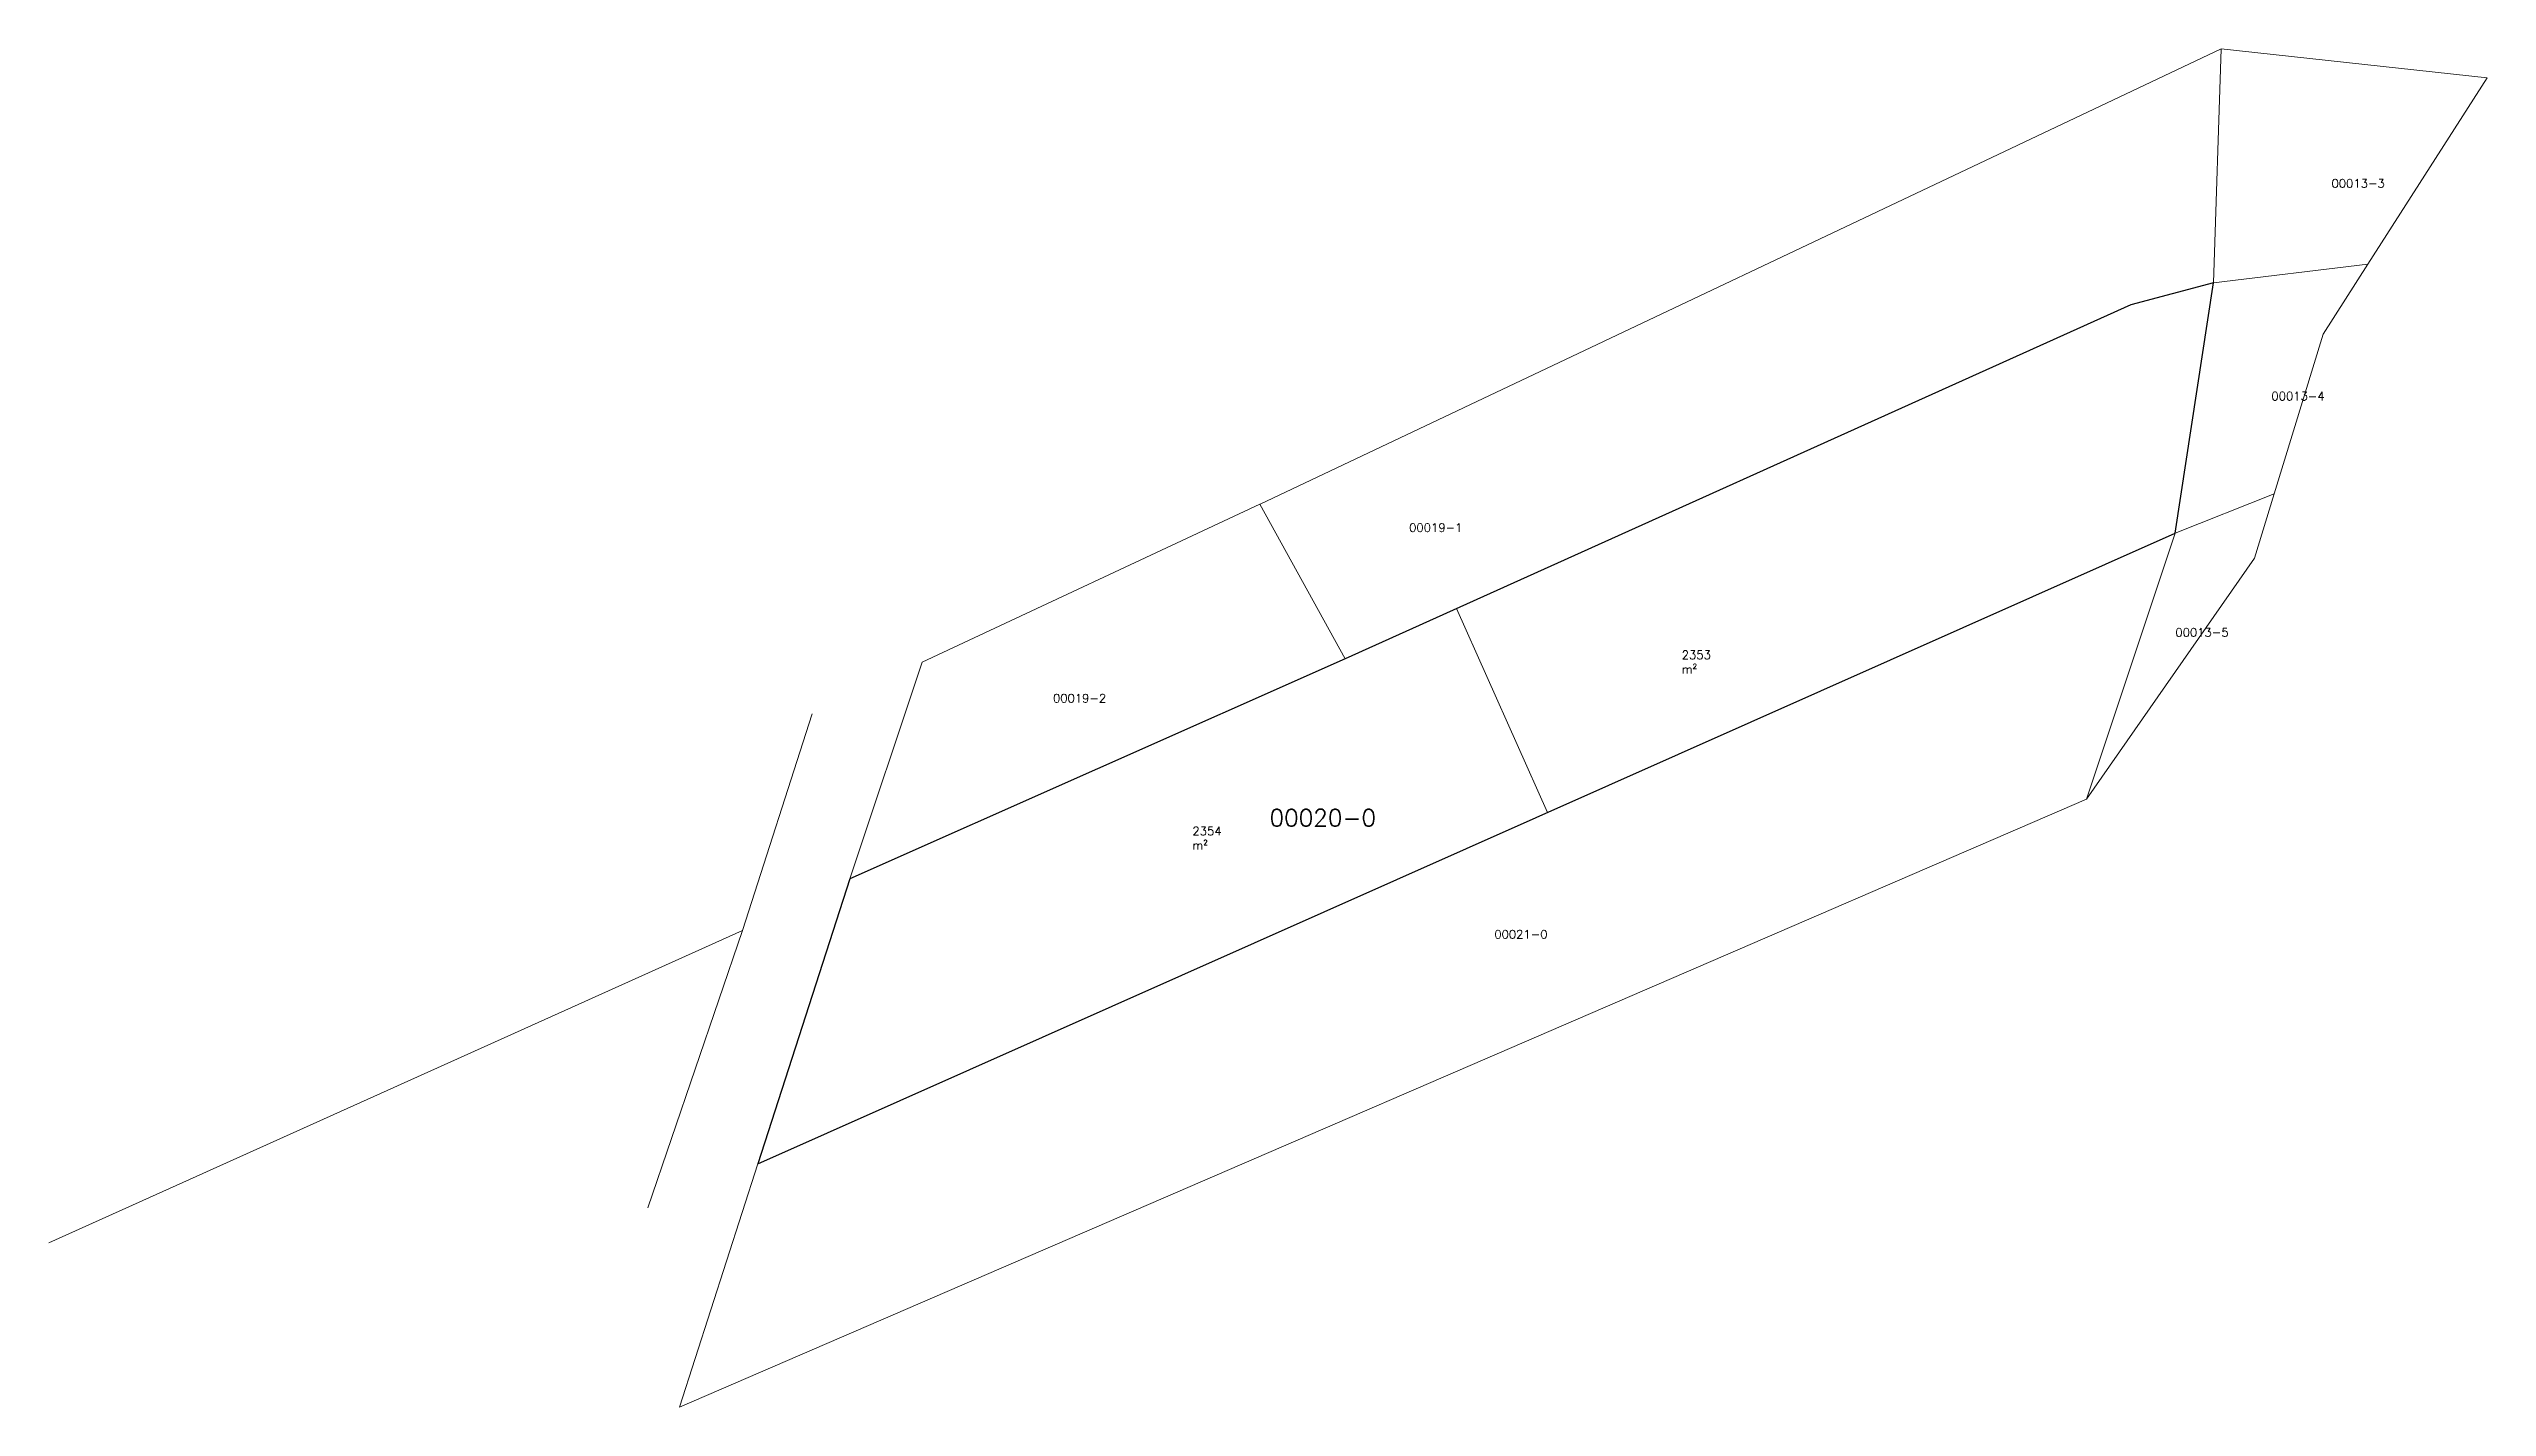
# Model space of a CAD drawing. Header units: metres. Extents: x 7516441 to 7517435, y 4691974 to 4693345.
# Drawn here: x 7517148.9 to 7517435.4, y 4693184.9 to 4693344.7 of the extents above; entities that cross this region are included whole.
import ezdxf

# ---------------------------------------------------------------- set-up
doc = ezdxf.new("R2010")
doc.units = ezdxf.units.M
for name, color, linetype, lineweight in [('Ndarjet', 1, 'Continuous', 0), ('Nr-Kojshi', 251, 'Continuous', 0), ('Nr-Ri', 1, 'Continuous', 0), ('Parc-Kojshi', 251, 'Continuous', 0)]:
    doc.layers.add(name, color=color, linetype=linetype, lineweight=lineweight)
doc.layers.add('Nr Parceles Baze', color=7, linetype='Continuous')
doc.layers.add('Parcela Baze', color=7, linetype='Continuous')
doc.styles.get("Standard").update_dxf_attribs({"font": 'simplex.shx'})

msp = doc.modelspace()

# ---------------------------------------------------------------- texts
at = {"layer": 'Nr Parceles Baze'}
msp.add_text('00020-0', height=2, dxfattribs=at).set_placement((7517292.33, 4693253.25))
at = {"layer": 'Nr-Kojshi'}
for s, p in [('00013-3', (7517417.13, 4693328.34)), ('00013-4', (7517410.06, 4693303.33)), ('00019-1', (7517308.74, 4693287.86)), ('00013-5', (7517398.77, 4693275.55)), ('00019-2', (7517266.88, 4693267.8)), ('00021-0', (7517318.74, 4693240.05))]:
    msp.add_text(s, height=1, dxfattribs=at).set_placement(p)
at = {"layer": 'Nr-Ri', "char_height": 1, "width": 5.1248, "attachment_point": 1}
for s, insert in [('2353 m²', (7517340.77, 4693273.9)), ('2354 m²', (7517283.27, 4693253.19))]:
    msp.add_mtext(s, dxfattribs=dict(at, insert=insert))

# ---------------------------------------------------------------- linework, layer by layer
at = {"layer": 'Ndarjet', "flags": 128}
msp.add_lwpolyline([(7517314.31, 4693278.85), (7517324.99, 4693254.88)], dxfattribs=at)
at = {"layer": 'Parc-Kojshi'}
for points in [[(7517291.25, 4693291.14), (7517404.16, 4693344.67)], [(7517403.27, 4693317.13), (7517404.16, 4693344.67)], [(7517404.16, 4693344.67), (7517435.43, 4693341.25)], [(7517435.43, 4693341.25), (7517421.4, 4693319.33)], [(7517403.27, 4693317.13), (7517421.4, 4693319.33)], [(7517421.4, 4693319.33), (7517416.16, 4693311.13)], [(7517393.56, 4693314.56), (7517403.27, 4693317.13)], [(7517398.75, 4693287.73), (7517403.27, 4693317.13)], [(7517301.21, 4693272.95), (7517393.56, 4693314.56)], [(7517416.16, 4693311.13), (7517410.4, 4693292.32)], [(7517251.52, 4693272.56), (7517291.19, 4693291.11)], [(7517291.19, 4693291.11), (7517301.21, 4693272.95)], [(7517398.75, 4693287.73), (7517410.4, 4693292.32)], [(7517410.4, 4693292.32), (7517408.09, 4693284.78)], [(7517232.21, 4693213.55), (7517398.75, 4693287.73)], [(7517388.32, 4693256.45), (7517398.75, 4693287.73)], [(7517408.09, 4693284.78), (7517388.32, 4693256.45)], [(7517301.21, 4693272.95), (7517243.02, 4693247.06)], [(7517243.02, 4693247.06), (7517251.52, 4693272.56)], [(7517230.39, 4693240.98), (7517238.58, 4693266.48)], [(7517223.01, 4693184.94), (7517388.32, 4693256.45)], [(7517243.02, 4693247.06), (7517232.21, 4693213.55)], [(7517230.39, 4693240.98), (7517148.88, 4693204.27)], [(7517219.27, 4693208.38), (7517230.39, 4693240.98)], [(7517232.21, 4693213.55), (7517223.01, 4693184.94)]]:
    msp.add_lwpolyline(points, dxfattribs=at)
at = {"layer": 'Parcela Baze', "flags": 128}
msp.add_lwpolyline([(7517398.75, 4693287.73), (7517403.27, 4693317.13), (7517393.56, 4693314.56), (7517301.21, 4693272.95), (7517243.02, 4693247.06), (7517232.21, 4693213.55)], close=True, dxfattribs=at)

msp.set_redraw_order([(e.dxf.handle, doc.entitydb.next_handle()) for e in msp.query("TEXT MTEXT ATTDEF DIMENSION ARC_DIMENSION")])  # texts and dimensions are drawn at this point

doc.saveas('drawing.dxf')
